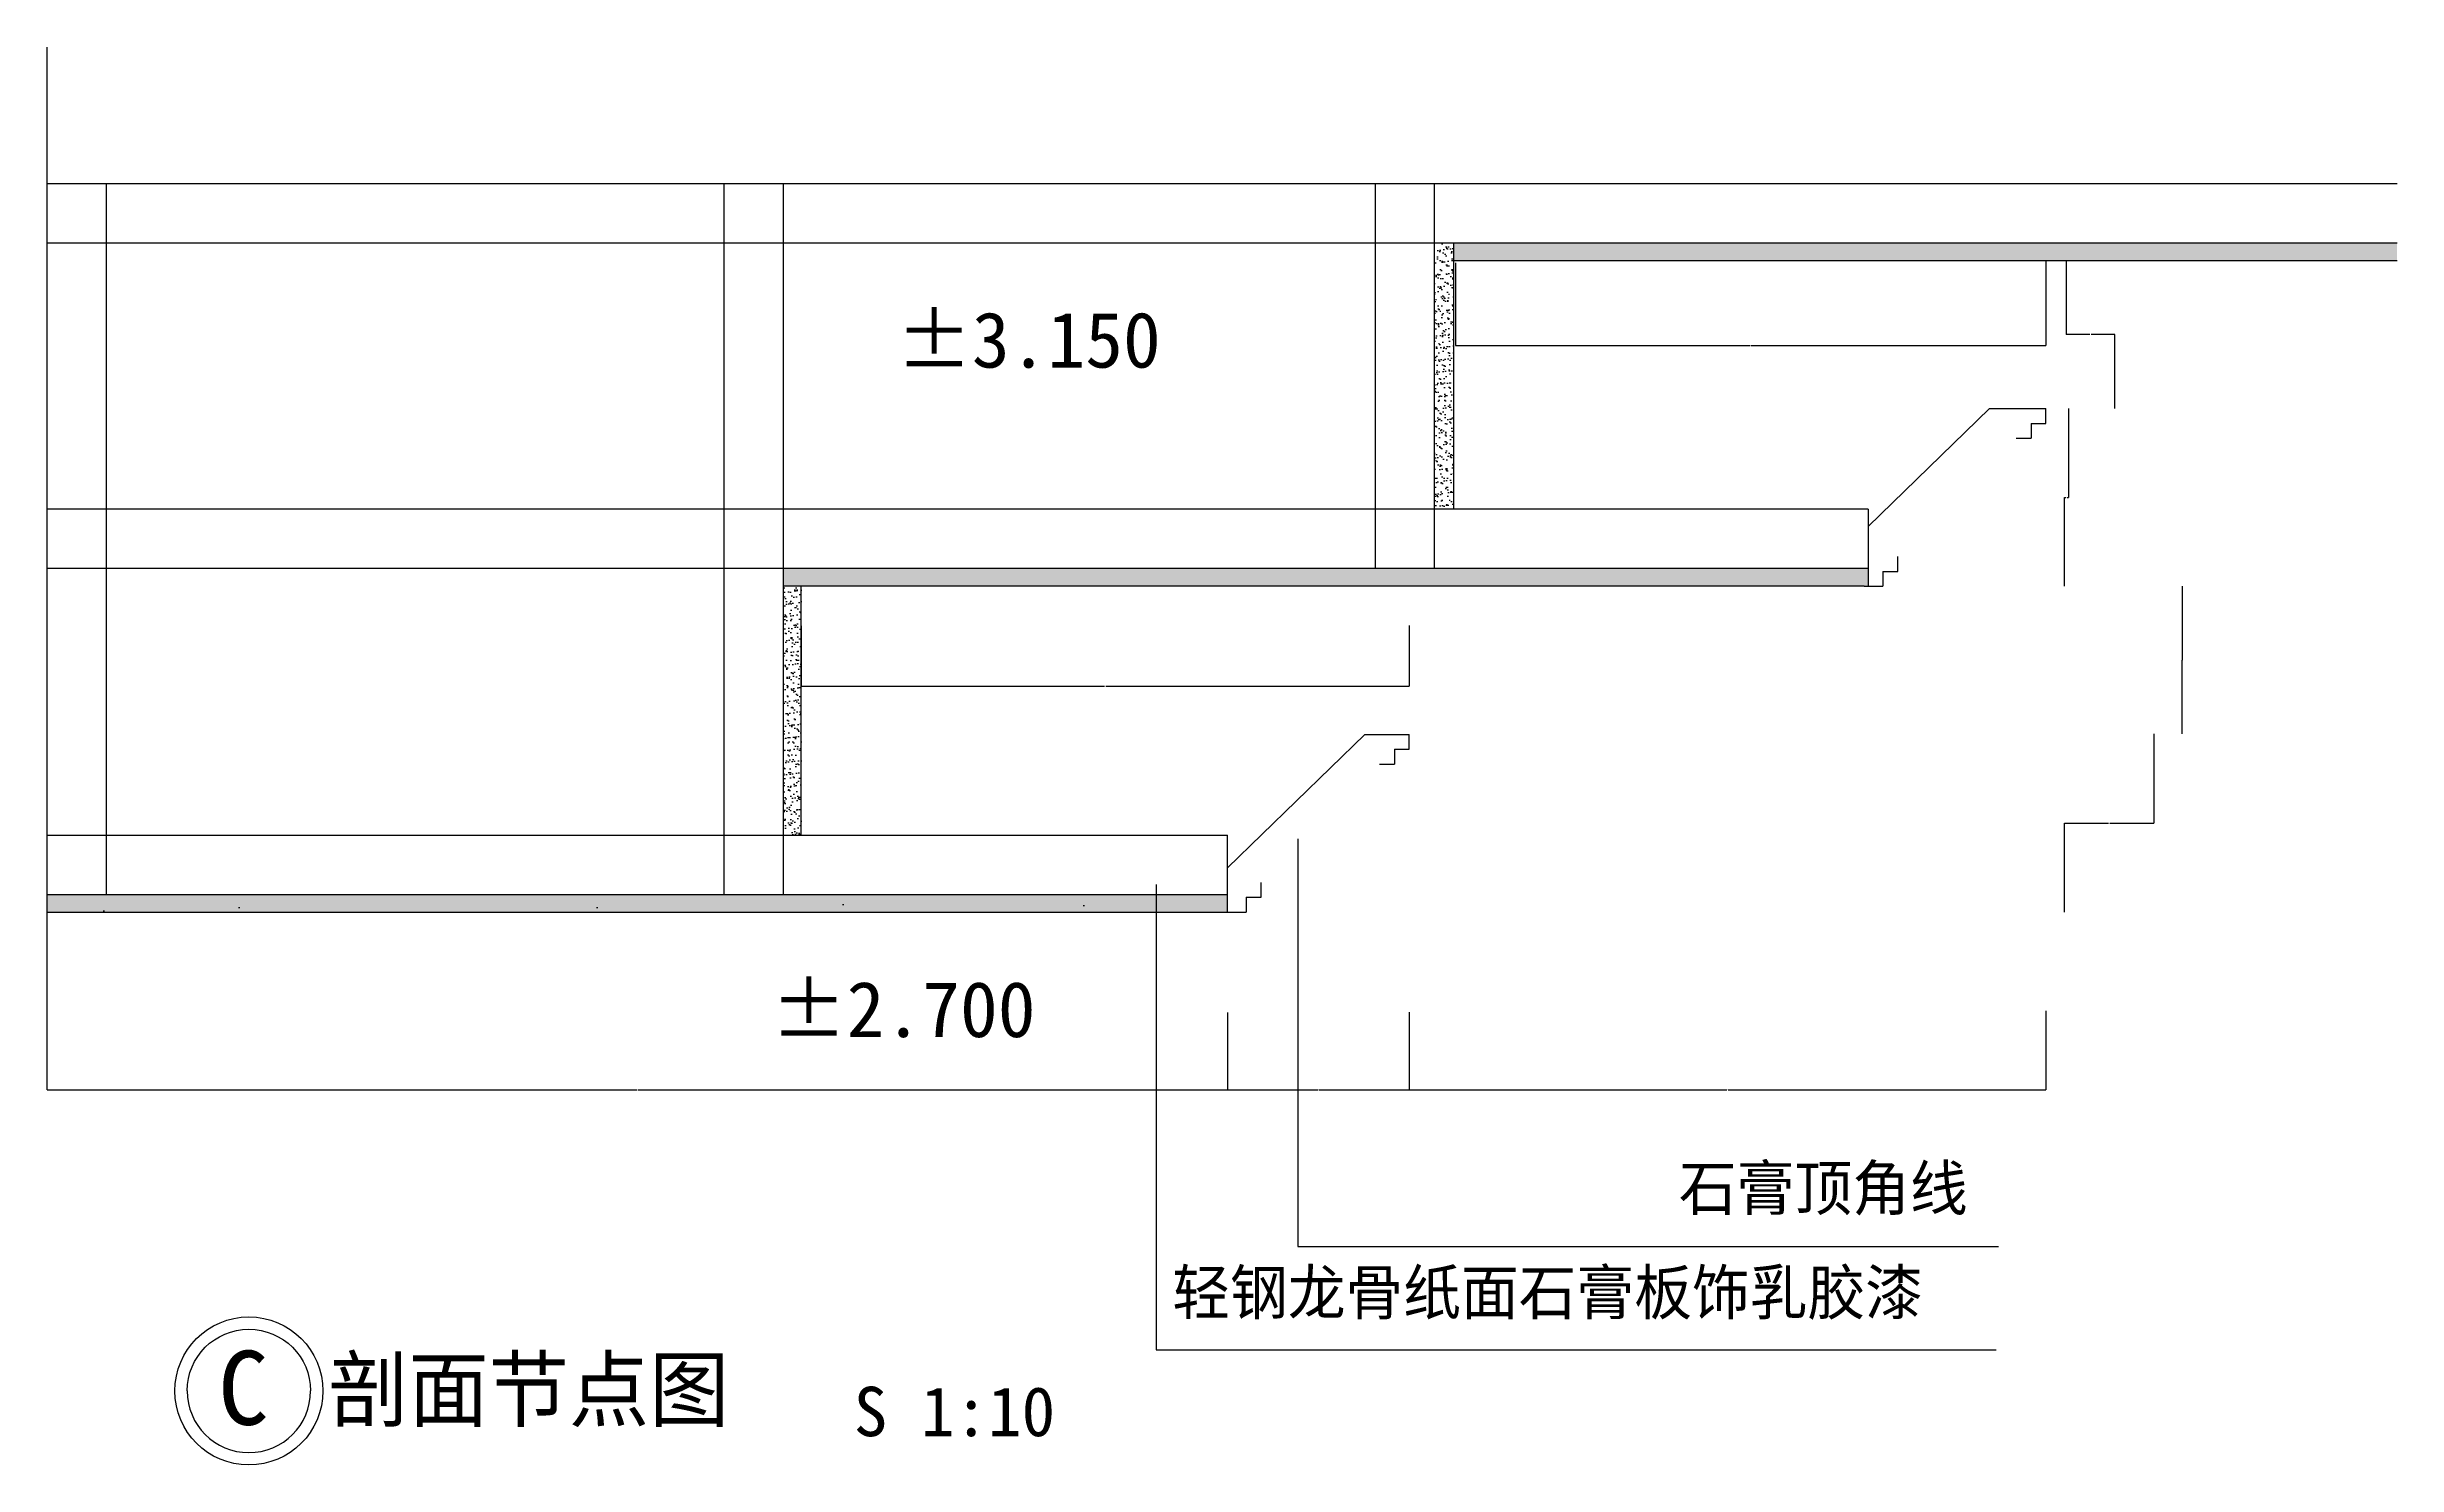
# Model space of a CAD drawing. Header units: metres. Extents: x -8864 to -2516, y 9891 to 13721.
import ezdxf

# ---------------------------------------------------------------- set-up
doc = ezdxf.new("R2010")
doc.units = ezdxf.units.M
for name, color, linetype in [('10', 8, 'Continuous'), ('12', 1, 'Continuous'), ('15', 2, 'Continuous'), ('20', 1, 'Continuous'), ('7', 7, 'Continuous'), ('8', 7, 'Continuous'), ('粗线', 7, 'Continuous')]:
    doc.layers.add(name, color=color, linetype=linetype)
doc.dimstyles.get("Standard").update_dxf_attribs({"dimtxt": 2.5, "dimasz": 2.5, "dimexe": 1.25, "dimexo": 0.625, "dimtad": 1, "dimcen": 2.5, "dimazin": 3, "dimtfac": 1, "dimtmove": 0, "dimatfit": 3})

# ---------------------------------------------------------------- blocks, each defined once
blk = doc.blocks.new('HY-4')
at = {"layer": '20'}
for points in [[(-5, 0, -1), (5, 0, -1)], [(-5, 0, 1), (5, 0, 1)]]:
    blk.add_lwpolyline(points, format="xyb", dxfattribs=at)
blk.add_circle((0, 0), 6, dxfattribs=at)
blk.add_circle((0, 0), 6, dxfattribs=at)
blk = doc.blocks.new('_CLOSEDFILLED')
at = {"color": 0, "linetype": 'BYBLOCK'}
blk.add_solid([(-1, 0), (0, 0), (-1, 0)], dxfattribs=at)
blk = doc.blocks.new('*D1')
for p, q in [((-8864.28, 11112.95), (-8864.28, 10904.01)), ((-5674.6, 11112.95), (-5674.6, 10904.01)), ((-8864.03, 10904.01), (-7270.94, 10904.01)), ((-7267.94, 10904.01), (-5674.85, 10904.01))]:
    blk.add_line(p, q)
at = {"layer": 'Defpoints'}
for p in [(-8864.28, 11112.95), (-5674.6, 11112.95), (-8864.28, 10904.01)]:
    blk.add_point(p, dxfattribs=at)
at = {"layer": '粗线', "xscale": 0.25, "yscale": 0.25, "rotation": 180}
blk.add_blockref('_CLOSEDFILLED', (-8864.28, 10904.01), dxfattribs=at)
at = {"layer": '粗线', "xscale": 0.25, "yscale": 0.25}
blk.add_blockref('_CLOSEDFILLED', (-5674.6, 10904.01), dxfattribs=at)
at = {"layer": '粗线', "insert": (-7269.44, 10904.01), "char_height": 1, "attachment_point": 5}
blk.add_mtext('800', dxfattribs=at)
blk = doc.blocks.new('*D2')
for p, q in [((-6826.6, 12157.01), (-6826.6, 11994.15)), ((-5184.28, 12158.13), (-5184.28, 11994.15)), ((-6826.35, 11994.15), (-6006.94, 11994.15)), ((-6003.94, 11994.15), (-5184.53, 11994.15))]:
    blk.add_line(p, q)
at = {"layer": 'Defpoints'}
for p in [(-6826.6, 12157.01), (-5184.28, 12158.13), (-6826.6, 11994.15)]:
    blk.add_point(p, dxfattribs=at)
at = {"layer": '12', "xscale": 0.25, "yscale": 0.25, "rotation": 180}
blk.add_blockref('_CLOSEDFILLED', (-6826.6, 11994.15), dxfattribs=at)
at = {"layer": '12', "xscale": 0.25, "yscale": 0.25}
blk.add_blockref('_CLOSEDFILLED', (-5184.28, 11994.15), dxfattribs=at)
at = {"layer": '12', "insert": (-6005.44, 11994.15), "char_height": 1, "attachment_point": 5}
blk.add_mtext('350', dxfattribs=at)
blk = doc.blocks.new('*D3')
for p, q in [((-3464.28, 11117.17), (-3464.28, 10904.01)), ((-5184.28, 11086.79), (-5184.28, 10904.01)), ((-5184.03, 10904.01), (-4325.78, 10904.01)), ((-4322.78, 10904.01), (-3464.53, 10904.01))]:
    blk.add_line(p, q)
at = {"layer": 'Defpoints'}
for p in [(-3464.28, 11117.17), (-5184.28, 11086.79), (-5184.28, 10904.01)]:
    blk.add_point(p, dxfattribs=at)
at = {"layer": '12', "xscale": 0.25, "yscale": 0.25, "rotation": 180}
blk.add_blockref('_CLOSEDFILLED', (-5184.28, 10904.01), dxfattribs=at)
at = {"layer": '12', "xscale": 0.25, "yscale": 0.25}
blk.add_blockref('_CLOSEDFILLED', (-3464.28, 10904.01), dxfattribs=at)
at = {"layer": '12', "insert": (-4324.28, 10904.01), "char_height": 1, "attachment_point": 5}
blk.add_mtext('400', dxfattribs=at)
blk = doc.blocks.new('*D4')
for p, q in [((-5184.28, 11114.01), (-5184.28, 10904.01)), ((-5674.6, 11095.97), (-5674.6, 10904.01)), ((-5674.35, 10904.01), (-5430.94, 10904.01)), ((-5427.94, 10904.01), (-5184.53, 10904.01))]:
    blk.add_line(p, q)
at = {"layer": 'Defpoints'}
for p in [(-5184.28, 11114.01), (-5674.6, 11095.97), (-5674.6, 10904.01)]:
    blk.add_point(p, dxfattribs=at)
at = {"layer": '粗线', "xscale": 0.25, "yscale": 0.25, "rotation": 180}
blk.add_blockref('_CLOSEDFILLED', (-5674.6, 10904.01), dxfattribs=at)
at = {"layer": '粗线', "xscale": 0.25, "yscale": 0.25}
blk.add_blockref('_CLOSEDFILLED', (-5184.28, 10904.01), dxfattribs=at)
at = {"layer": '粗线', "insert": (-5429.44, 10904.01), "char_height": 1, "attachment_point": 5}
blk.add_mtext('120', dxfattribs=at)
blk = doc.blocks.new('*D5')
for p, q in [((-3464.28, 13142.79), (-3464.28, 12914.39)), ((-5059.28, 13137.79), (-5059.28, 12914.39)), ((-5059.03, 12914.39), (-4263.28, 12914.39)), ((-4260.28, 12914.39), (-3464.53, 12914.39))]:
    blk.add_line(p, q)
at = {"layer": 'Defpoints'}
for p in [(-3464.28, 13142.79), (-5059.28, 13137.79), (-5059.28, 12914.39)]:
    blk.add_point(p, dxfattribs=at)
at = {"layer": '12', "xscale": 0.25, "yscale": 0.25, "rotation": 180}
blk.add_blockref('_CLOSEDFILLED', (-5059.28, 12914.39), dxfattribs=at)
at = {"layer": '12', "xscale": 0.25, "yscale": 0.25}
blk.add_blockref('_CLOSEDFILLED', (-3464.28, 12914.39), dxfattribs=at)
at = {"layer": '12', "insert": (-4261.78, 12914.39), "char_height": 1, "attachment_point": 5}
blk.add_mtext('350', dxfattribs=at)
blk = doc.blocks.new('*D6')
for p, q in [((-3096.04, 12264.18), (-3096.04, 12064.72)), ((-3096.29, 12064.72), (-3096.54, 12064.72)), ((-3096.04, 11865.26), (-3096.04, 12064.72)), ((-3096.04, 12064.72), (-3096.04, 12064.72)), ((-3095.79, 12064.72), (-3095.54, 12064.72))]:
    blk.add_line(p, q)
at = {"layer": 'Defpoints'}
for p in [(-3096.04, 12264.18), (-3096.04, 12064.72), (-3096.04, 11865.26)]:
    blk.add_point(p, dxfattribs=at)
at = {"layer": '12', "xscale": 0.25, "yscale": 0.25}
blk.add_blockref('_CLOSEDFILLED', (-3096.04, 12064.72), dxfattribs=at)
at = {"layer": '12', "xscale": 0.25, "yscale": 0.25, "rotation": 180}
blk.add_blockref('_CLOSEDFILLED', (-3096.04, 12064.72), dxfattribs=at)
at = {"layer": '12', "insert": (-3096.04, 12065.845), "char_height": 1, "attachment_point": 5}
blk.add_mtext('100', dxfattribs=at)
blk = doc.blocks.new('*D7')
for p, q in [((-3402.99, 12744.18), (-3402.99, 12504.18)), ((-3413.96, 12264.18), (-3413.96, 12504.18)), ((-3413.71, 12504.18), (-3409.975, 12504.18)), ((-3406.975, 12504.18), (-3403.24, 12504.18))]:
    blk.add_line(p, q)
at = {"layer": 'Defpoints'}
for p in [(-3402.99, 12744.18), (-3413.96, 12504.18), (-3413.96, 12264.18)]:
    blk.add_point(p, dxfattribs=at)
at = {"layer": '12', "xscale": 0.25, "yscale": 0.25, "rotation": 180}
blk.add_blockref('_CLOSEDFILLED', (-3413.96, 12504.18), dxfattribs=at)
at = {"layer": '12', "xscale": 0.25, "yscale": 0.25}
blk.add_blockref('_CLOSEDFILLED', (-3402.99, 12504.18), dxfattribs=at)
at = {"layer": '12', "insert": (-3408.475, 12504.18), "char_height": 1, "attachment_point": 5}
blk.add_mtext('120', dxfattribs=at)
blk = doc.blocks.new('*D8')
for p, q in [((-3172.62, 11865.26), (-3172.62, 11624.72)), ((-3413.67, 11384.18), (-3413.67, 11624.72)), ((-3413.42, 11624.72), (-3294.645, 11624.72)), ((-3291.645, 11624.72), (-3172.87, 11624.72))]:
    blk.add_line(p, q)
at = {"layer": 'Defpoints'}
for p in [(-3172.62, 11865.26), (-3413.67, 11624.72), (-3413.67, 11384.18)]:
    blk.add_point(p, dxfattribs=at)
at = {"layer": '12', "xscale": 0.25, "yscale": 0.25, "rotation": 180}
blk.add_blockref('_CLOSEDFILLED', (-3413.67, 11624.72), dxfattribs=at)
at = {"layer": '12', "xscale": 0.25, "yscale": 0.25}
blk.add_blockref('_CLOSEDFILLED', (-3172.62, 11624.72), dxfattribs=at)
at = {"layer": '12', "insert": (-3293.145, 11624.72), "char_height": 1, "attachment_point": 5}
blk.add_mtext('120', dxfattribs=at)
blk = doc.blocks.new('*D9')
for p, q in [((-3408.87, 13144.18), (-3408.87, 12944.18)), ((-3344.93, 12944.18), (-3409.12, 12944.18)), ((-3277.74, 12944.18), (-3341.93, 12944.18)), ((-3277.99, 12744.18), (-3277.99, 12944.18))]:
    blk.add_line(p, q)
at = {"layer": 'Defpoints'}
for p in [(-3408.87, 13144.18), (-3277.99, 12944.18), (-3277.99, 12744.18)]:
    blk.add_point(p, dxfattribs=at)
at = {"layer": '12', "xscale": 0.25, "yscale": 0.25}
blk.add_blockref('_CLOSEDFILLED', (-3408.87, 12944.18), dxfattribs=at)
at = {"layer": '12', "xscale": 0.25, "yscale": 0.25, "rotation": 180}
blk.add_blockref('_CLOSEDFILLED', (-3277.99, 12944.18), dxfattribs=at)
at = {"layer": '12', "insert": (-3343.43, 12944.18), "char_height": 1, "attachment_point": 5}
blk.add_mtext('100', dxfattribs=at)

msp = doc.modelspace()

# ---------------------------------------------------------------- hatches: boundary and pattern name
at = {"layer": '10'}
h = msp.add_hatch(dxfattribs=at)
h.set_pattern_fill('AR-SAND', scale=0.5)
h.paths.add_polyline_path([(-5064.28, 13192.18), (-5116.28, 13192.18), (-5116.28, 12472.18), (-5064.28, 12472.18)])
h = msp.add_hatch(dxfattribs=at)
h.set_pattern_fill('AR-SAND', scale=0.5)
h.paths.add_polyline_path([(-2515.51, 13144.18), (-2515.51, 13192.18), (-5064.28, 13192.18), (-5064.28, 13144.18)])
h = msp.add_hatch(dxfattribs=at)
h.set_pattern_fill('AR-SAND', scale=0.5)
h.paths.add_polyline_path([(-6874.6, 12312.18), (-6874.6, 12264.18), (-3954.6, 12264.18), (-3944.28, 12264.18), (-3944.28, 12312.18)])
h = msp.add_hatch(dxfattribs=at)
h.set_pattern_fill('AR-SAND', scale=0.5)
h.paths.add_polyline_path([(-6874.6, 11592.18), (-6826.6, 11592.18), (-6826.6, 12264.18), (-6874.6, 12264.18)])
h = msp.add_hatch(dxfattribs=at)
h.set_pattern_fill('AR-SAND', scale=0.5)
h.paths.add_polyline_path([(-8864.28, 11432.18), (-8864.28, 11384.18), (-5674.6, 11384.18), (-5674.6, 11432.18)])
at = {"layer": '粗线'}
h = msp.add_hatch(dxfattribs=at)
h.set_pattern_fill('AR-SAND', scale=10)
h.paths.add_polyline_path([(-8864.28, 11432.18), (-8864.28, 11384.18), (-5674.6, 11384.18), (-5674.6, 11432.18)])

# ---------------------------------------------------------------- linework, layer by layer
at = {"layer": '12'}
for p, q in [((-8864.28, 13352.18), (-2515.51, 13352.18)), ((-8704.28, 13352.18), (-8704.28, 11432.18)), ((-7034.6, 11432.18), (-7034.6, 13352.18)), ((-6874.6, 11432.18), (-6874.6, 13352.18)), ((-5276.28, 13352.18), (-5276.28, 12312.18)), ((-5116.28, 13352.18), (-5116.28, 12312.18)), ((-8864.28, 13192.18), (-2515.51, 13192.18)), ((-5064.28, 13192.18), (-5064.28, 12472.18)), ((-5064.28, 13144.18), (-2515.51, 13144.18)), ((-3616.44, 12744.18), (-3944.28, 12425.48)), ((-3616.44, 12744.18), (-3464.28, 12744.18)), ((-3504.28, 12704.18), (-3464.28, 12704.18)), ((-3504.28, 12704.18), (-3504.28, 12664.18)), ((-3464.28, 12704.18), (-3464.28, 12744.18)), ((-3544.28, 12664.18), (-3504.28, 12664.18)), ((-3944.28, 12472.18), (-8864.28, 12472.18)), ((-3944.28, 12472.18), (-3944.28, 12425.48)), ((-3944.28, 12425.48), (-3944.28, 12264.18)), ((-3864.28, 12304.18), (-3864.28, 12344.18)), ((-3944.28, 12312.18), (-8864.28, 12312.18)), ((-3954.6, 12264.18), (-6874.6, 12264.18)), ((-6826.6, 11592.18), (-6826.6, 12264.18)), ((-3954.6, 12264.18), (-3904.28, 12264.18)), ((-3904.28, 12304.18), (-3904.28, 12264.18)), ((-3904.28, 12304.18), (-3864.28, 12304.18)), ((-5304.28, 11864.18), (-5674.6, 11504.18)), ((-5304.28, 11864.18), (-5184.28, 11864.18)), ((-5224.28, 11824.18), (-5224.28, 11784.18)), ((-5224.28, 11824.18), (-5184.28, 11824.18)), ((-5184.28, 11824.18), (-5184.28, 11864.18)), ((-5264.28, 11784.18), (-5224.28, 11784.18)), ((-8864.28, 11592.18), (-5674.6, 11592.18)), ((-5674.6, 11384.18), (-5674.6, 11592.18)), ((-8864.28, 11432.18), (-5674.6, 11432.18)), ((-5584.28, 11424.18), (-5584.28, 11464.18)), ((-8864.28, 11384.18), (-5664.28, 11384.18)), ((-5674.6, 11384.18), (-5624.28, 11384.18)), ((-5624.28, 11424.18), (-5584.28, 11424.18)), ((-5624.28, 11424.18), (-5624.28, 11384.18))]:
    msp.add_line(p, q, dxfattribs=at)
at = {"layer": '15'}
msp.add_line((-8864.28, 13720.59), (-8864.28, 11000.37), dxfattribs=at)

# ---------------------------------------------------------------- block references
at = {"layer": '8', "xscale": 33.33, "yscale": 33.33, "zscale": 33.33}
msp.add_blockref('HY-4', (-8318.83, 10091.07), dxfattribs=at)

# ---------------------------------------------------------------- texts
for s, height, p in [('C', 200, (-8401.94, 9999.62)), ('剖面节点图', 166.67, (-8104.29, 10011.54)), ('S 1:10', 133.33, (-6684.73, 9968.9))]:
    msp.add_text(s, height=height).set_placement(p)
at = {"layer": '12'}
msp.add_text('%%P3.150', height=150, dxfattribs=at).set_placement((-6569.63, 12854.77))
at = {"layer": '7'}
msp.add_text('%%P2.700', height=150, dxfattribs=at).set_placement((-6907.92, 11046.77))
at = {"layer": '7', "char_height": 120, "attachment_point": 1}
for s, insert in [('石膏顶角线', (-4455.36, 10699.06)), ('轻钢龙骨纸面石膏板饰乳胶漆', (-5824.23, 10417.31))]:
    msp.add_mtext(s, dxfattribs=dict(at, insert=insert))

# ---------------------------------------------------------------- dimensions: what is measured, and where the dimension line sits
at = {"layer": '12'}
for base, p1, p2, text, picture, middle in [((-5059.28, 12914.39), (-5059.28, 13137.79), (-3464.28, 13142.79), '350', '*D5', (-4261.78, 12914.39)), ((-3277.99, 12944.18), (-3277.99, 12744.18), (-3408.87, 13144.18), '100', '*D9', (-3343.43, 12944.18)), ((-3413.96, 12504.18), (-3413.96, 12264.18), (-3402.99, 12744.18), '120', '*D7', (-3408.475, 12504.18)), ((-3096.04, 12064.72), (-3096.04, 11865.26), (-3096.04, 12264.18), '100', '*D6', (-3096.04, 12065.845)), ((-6826.6, 11994.15), (-6826.6, 12157.01), (-5184.28, 12158.13), '350', '*D2', (-6005.44, 11994.15)), ((-3413.67, 11624.72), (-3413.67, 11384.18), (-3172.62, 11865.26), '120', '*D8', (-3293.145, 11624.72)), ((-5184.28, 10904.01), (-5184.28, 11086.79), (-3464.28, 11117.17), '400', '*D3', (-4324.28, 10904.01))]:
    dim = msp.add_linear_dim(base=base, p1=p1, p2=p2, text=text, dimstyle='Standard', dxfattribs=at)
    dim.commit()
    dim.dimension.update_dxf_attribs({"geometry": picture, "text_midpoint": middle})
at = {"layer": '粗线'}
for base, p1, p2, text, picture, middle in [((-8864.28, 10904.01), (-8864.28, 11112.95), (-5674.6, 11112.95), '800', '*D1', (-7269.44, 10904.01)), ((-5674.6, 10904.01), (-5674.6, 11095.97), (-5184.28, 11114.01), '120', '*D4', (-5429.44, 10904.01))]:
    dim = msp.add_linear_dim(base=base, p1=p1, p2=p2, text=text, dimstyle='Standard', dxfattribs=at)
    dim.commit()
    dim.dimension.update_dxf_attribs({"geometry": picture, "text_midpoint": middle})

# ---------------------------------------------------------------- leaders
for points in [[(-5484.63, 11582.19), (-5484.63, 10481.07), (-3591.65, 10481.07)], [(-5868.08, 11458.51), (-5868.08, 10201.65), (-3598.71, 10201.65)]]:
    msp.add_leader(points, dimstyle='Standard', dxfattribs=at)

doc.saveas('drawing.dxf')
